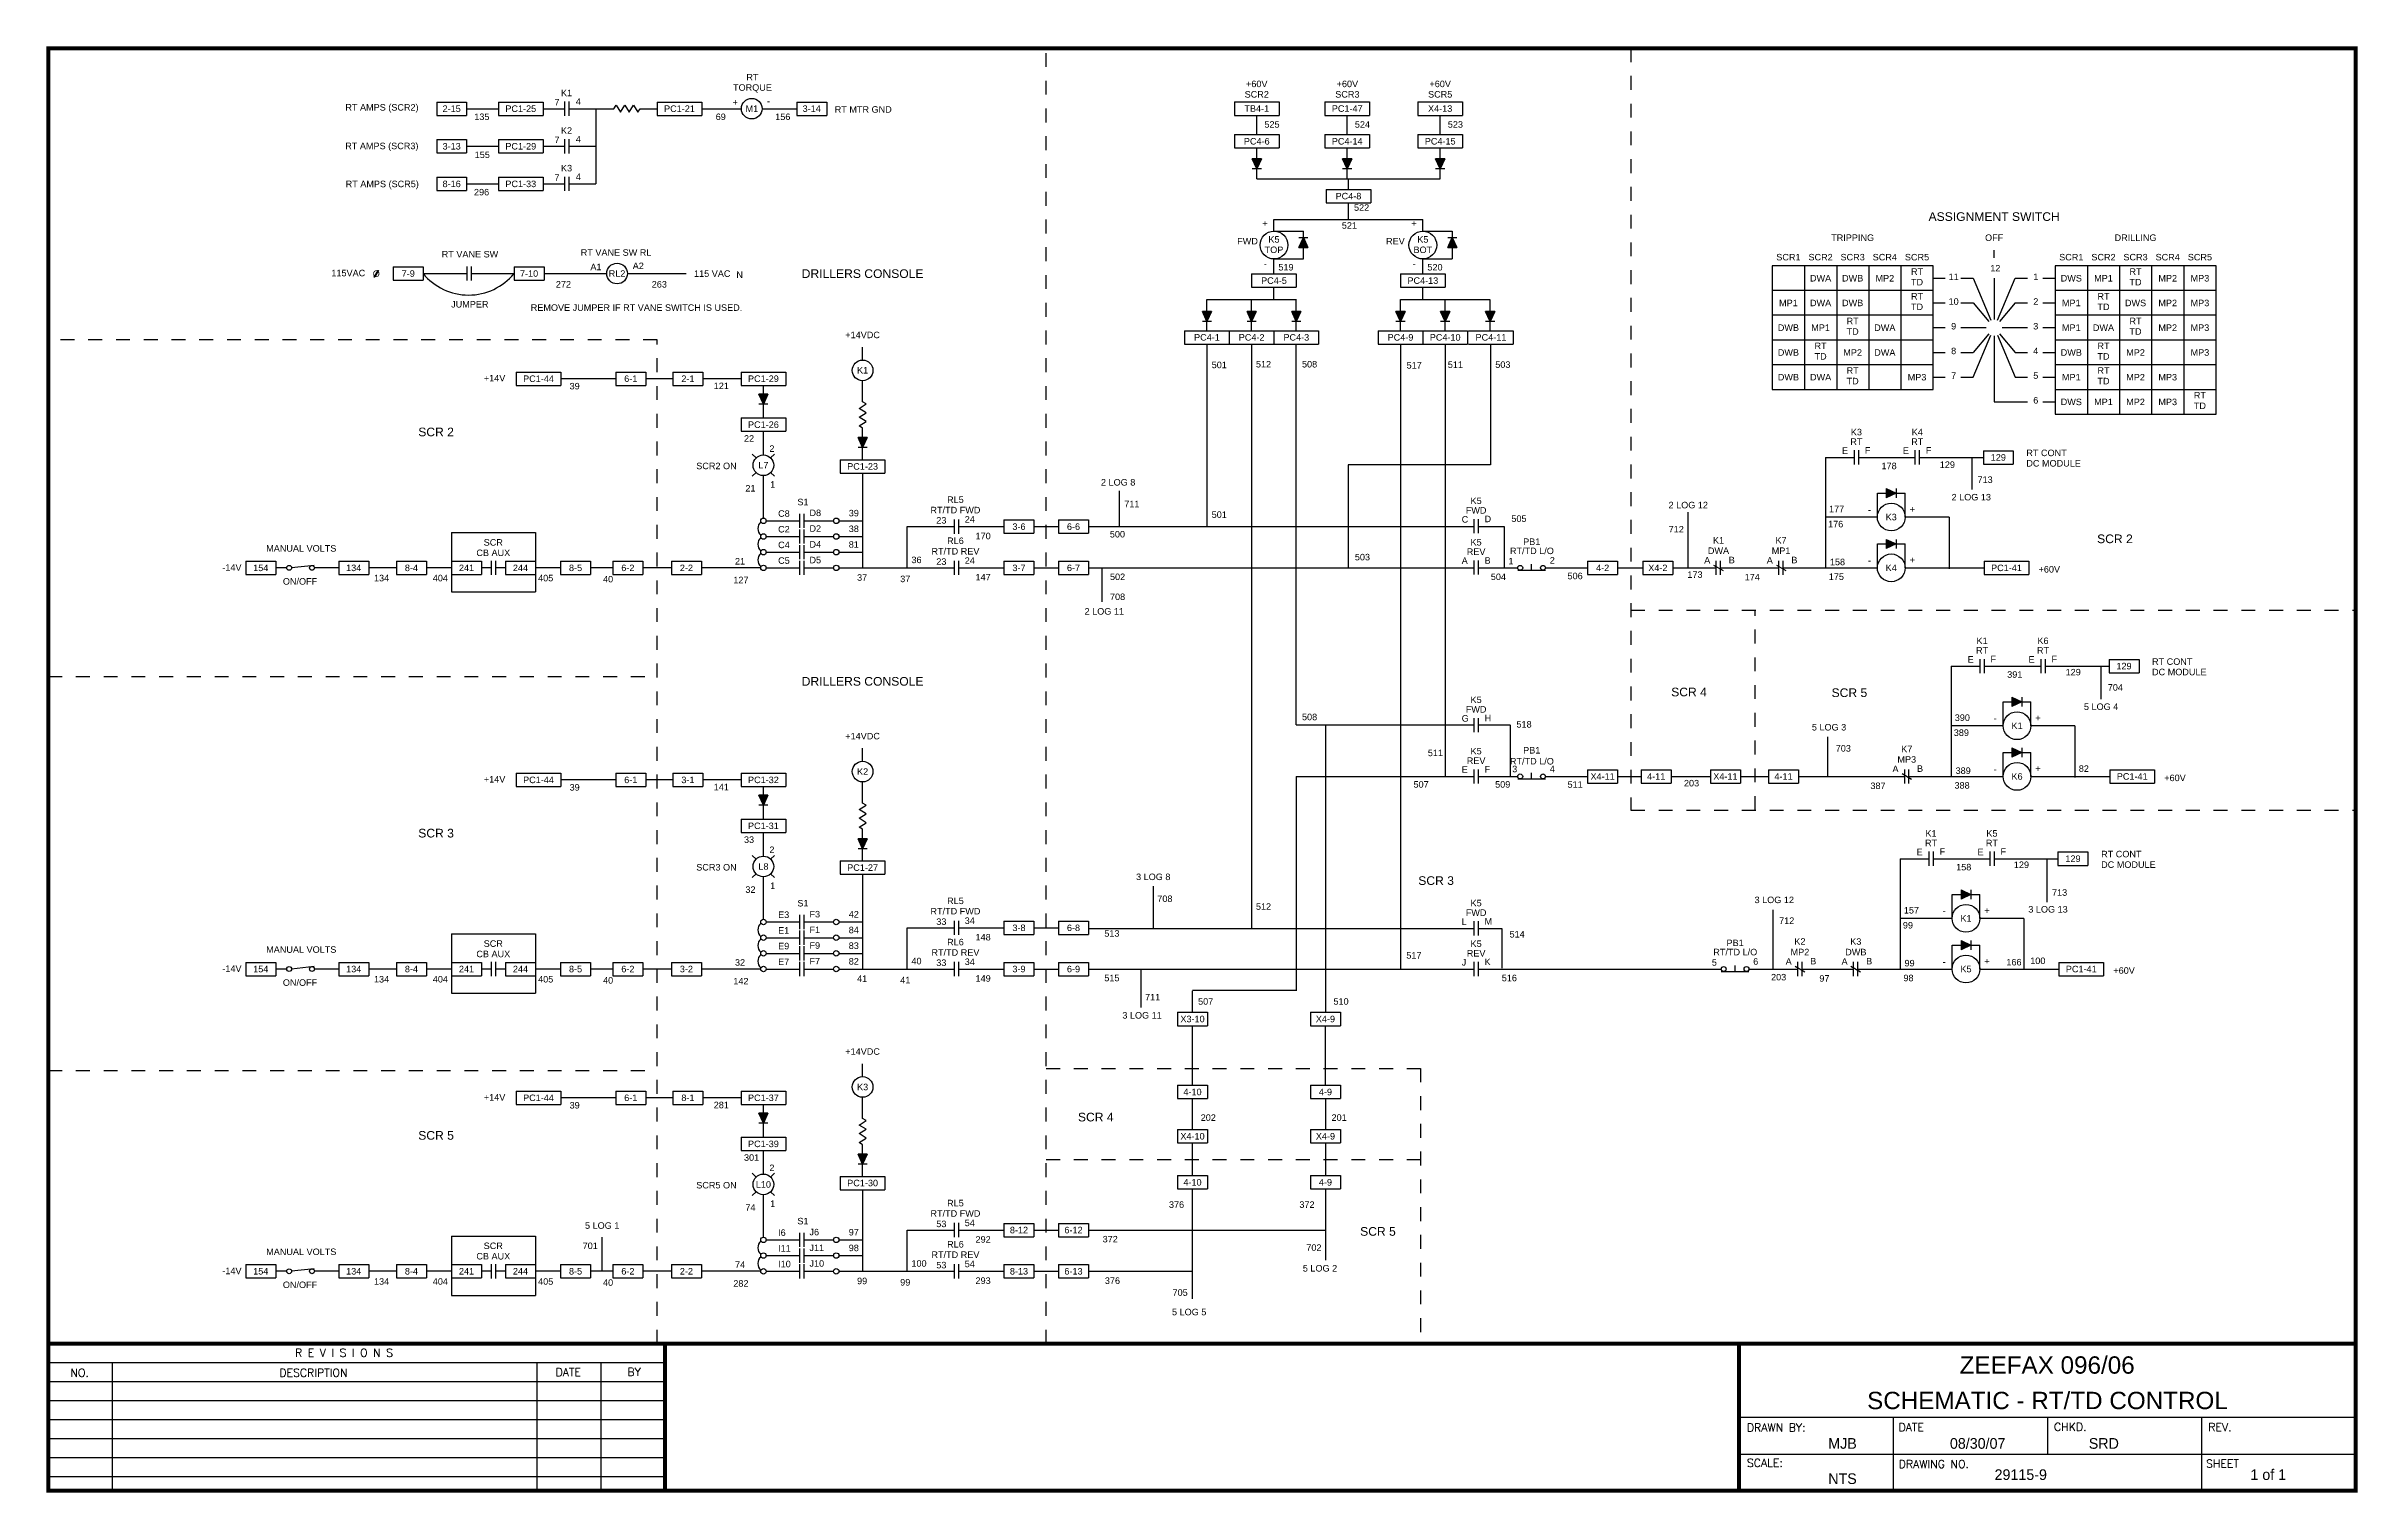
# Model space of a CAD drawing. Extents: x 1.7 to 18.4, y -1.9 to 8.5.
import ezdxf
from ezdxf.enums import TextEntityAlignment as Align

# ---------------------------------------------------------------- set-up
doc = ezdxf.new("R2010")
doc.units = 0
doc.header["$MEASUREMENT"] = 0
doc.linetypes.add('DASHED2', pattern=[0.375, 0.25, -0.125])
doc.layers.get('0').update_dxf_attribs({"linetype": 'CONTINUOUS'})
doc.layers.add('DRAWING', color=7, linetype='CONTINUOUS')
doc.styles.add('A1', font='A1.shx')
doc.styles.add('ROMAND', font='ROMAND.shx')
doc.styles.get("Standard").update_dxf_attribs({"font": 'ARIAL.TTF'})

msp = doc.modelspace()

# ---------------------------------------------------------------- texts
at = {"color": 7}
for s, height, style, p in [('R E V I S I O N S', 0.05763, 'ROMAND', (3.542, -0.956)), ('NO.', 0.0576, 'ROMAND', (1.923, -1.1)), ('DESCRIPTION', 0.05763, 'ROMAND', (3.429, -1.1)), ('DATE', 0.0576, 'ROMAND', (5.42, -1.096)), ('BY', 0.0576, 'ROMAND', (5.938, -1.094)), ('DRAWN BY:', 0.0576, 'ROMAND', (14.007, -1.495)), ('DATE', 0.0576, 'ROMAND', (15.1, -1.493)), ('CHKD.', 0.0576, 'ROMAND', (16.22, -1.49)), ('REV.', 0.0576, 'ROMAND', (17.332, -1.492)), ('MJB', 0.0769, 'A1', (14.593, -1.619)), ('08/30/07', 0.0769, 'A1', (15.47, -1.619)), ('SRD', 0.0769, 'A1', (16.471, -1.619)), ('SCALE:', 0.0576, 'ROMAND', (14.007, -1.75)), ('NTS', 0.0769, 'A1', (14.593, -1.873)), ('DRAWING NO.', 0.05763, 'ROMAND', (15.101, -1.758)), ('29115-9', 0.0769, 'A1', (15.792, -1.844)), ('SHEET', 0.0576, 'ROMAND', (17.316, -1.755)), ('1 of 1', 0.0769, 'A1', (17.636, -1.844))]:
    msp.add_text(s, height=height, dxfattribs=dict(at, style=style)).set_placement(p)
at = {"layer": 'DRAWING', "color": 7}
for s, height, p in [('K1', 0.0469, (5.499, 8.128)), ('TORQUE', 0.0469, (6.839, 8.167)), ('RT', 0.0469, (6.839, 8.242)), ('SCR2', 0.0469, (10.474, 8.118)), ('+60V', 0.0469, (10.474, 8.193)), ('SCR3', 0.0469, (11.127, 8.118)), ('+60V', 0.0469, (11.127, 8.193)), ('SCR5', 0.0469, (11.796, 8.118)), ('+60V', 0.0469, (11.796, 8.193)), ('K2', 0.0469, (5.499, 7.857)), ('K3', 0.0469, (5.499, 7.586)), ('ASSIGNMENT SWITCH', 0.0625, (15.789, 7.229)), ('RT VANE SW', 0.0469, (4.803, 6.966)), ('RT VANE SW RL', 0.04688, (5.856, 6.978)), ('TRIPPING', 0.0469, (14.769, 7.085)), ('OFF', 0.0469, (15.789, 7.085)), ('DRILLING', 0.0469, (16.808, 7.085)), ('DRILLERS CONSOLE', 0.0625, (7.633, 6.818)), ('11', 0.0469, (15.497, 6.803)), ('1', 0.0469, (16.089, 6.803)), ('10', 0.0469, (15.497, 6.625)), ('2', 0.0469, (16.089, 6.625)), ('+14VDC', 0.0469, (7.633, 6.384)), ('9', 0.0469, (15.497, 6.447)), ('3', 0.0469, (16.089, 6.447)), ('8', 0.0469, (15.497, 6.269)), ('4', 0.0469, (16.089, 6.269)), ('7', 0.0469, (15.497, 6.091)), ('5', 0.0469, (16.089, 6.091)), ('6', 0.0469, (16.089, 5.913)), ('K3', 0.0469, (14.796, 5.684)), ('K4', 0.0469, (15.235, 5.684)), ('RT', 0.0469, (14.796, 5.615)), ('RT', 0.0469, (15.235, 5.615)), ('S1', 0.0469, (7.203, 5.18)), ('RT/TD FWD', 0.0469, (8.302, 5.122)), ('RL5', 0.0469, (8.302, 5.197)), ('FWD', 0.0469, (12.055, 5.12)), ('K5', 0.0469, (12.055, 5.189)), ('MANUAL VOLTS', 0.04688, (3.587, 4.846)), ('CB AUX', 0.0469, (4.971, 4.814)), ('SCR', 0.0469, (4.971, 4.889)), ('RT/TD REV', 0.0469, (8.302, 4.825)), ('RL6', 0.0469, (8.302, 4.901)), ('REV', 0.0469, (12.055, 4.822)), ('K5', 0.0469, (12.055, 4.89)), ('RT/TD L/O', 0.0469, (12.457, 4.828)), ('PB1', 0.0469, (12.456, 4.894)), ('DWA', 0.0469, (13.802, 4.829)), ('K1', 0.0469, (13.802, 4.904)), ('MP1', 0.0469, (14.253, 4.829)), ('K7', 0.0469, (14.253, 4.904)), ('ON/OFF', 0.0469, (3.578, 4.608)), ('K1', 0.0469, (15.702, 4.18)), ('K6', 0.0469, (16.141, 4.18)), ('RT', 0.0469, (15.702, 4.111)), ('RT', 0.0469, (16.141, 4.111)), ('DRILLERS CONSOLE', 0.0625, (7.633, 3.88)), ('FWD', 0.0469, (12.055, 3.686)), ('K5', 0.0469, (12.055, 3.755)), ('+14VDC', 0.0469, (7.633, 3.493)), ('REV', 0.0469, (12.055, 3.316)), ('K5', 0.0469, (12.055, 3.385)), ('RT/TD L/O', 0.0469, (12.457, 3.312)), ('PB1', 0.0469, (12.456, 3.391)), ('MP3', 0.0469, (15.159, 3.325)), ('K7', 0.0469, (15.159, 3.4)), ('K1', 0.0469, (15.334, 2.792)), ('K5', 0.0469, (15.773, 2.792)), ('RT', 0.0469, (15.334, 2.723)), ('RT', 0.0469, (15.773, 2.723)), ('S1', 0.0469, (7.203, 2.289)), ('RL5', 0.0469, (8.302, 2.306)), ('K5', 0.0469, (12.055, 2.29)), ('RT/TD FWD', 0.0469, (8.302, 2.231)), ('FWD', 0.0469, (12.055, 2.221)), ('MANUAL VOLTS', 0.04688, (3.587, 1.955)), ('SCR', 0.0469, (4.971, 1.998)), ('RL6', 0.0469, (8.302, 2.009)), ('K5', 0.0469, (12.055, 1.997)), ('PB1', 0.0469, (13.922, 2.003)), ('K2', 0.0469, (14.389, 2.013)), ('K3', 0.0469, (14.792, 2.013)), ('CB AUX', 0.0469, (4.971, 1.923)), ('RT/TD REV', 0.0469, (8.302, 1.934)), ('REV', 0.0469, (12.055, 1.928)), ('RT/TD L/O', 0.0469, (13.923, 1.937)), ('MP2', 0.0469, (14.389, 1.937)), ('DWB', 0.0469, (14.792, 1.937)), ('ON/OFF', 0.0469, (3.578, 1.717)), ('+14VDC', 0.0469, (7.633, 1.22)), ('RL5', 0.0469, (8.302, 0.128)), ('S1', 0.0469, (7.203, -0.002)), ('RT/TD FWD', 0.0469, (8.302, 0.053)), ('SCR', 0.0469, (4.971, -0.18)), ('RL6', 0.0469, (8.302, -0.169)), ('MANUAL VOLTS', 0.04688, (3.587, -0.223)), ('CB AUX', 0.0469, (4.971, -0.255)), ('RT/TD REV', 0.0469, (8.302, -0.244)), ('ON/OFF', 0.0469, (3.578, -0.461))]:
    msp.add_text(s, height=height, dxfattribs=at).set_placement(p, align=Align.CENTER)
for s, height, p in [('RT AMPS (SCR2)', 0.04688, (3.905, 8.024)), ('135', 0.0469, (4.834, 7.956)), ('7', 0.0469, (5.412, 8.061)), ('4', 0.0469, (5.566, 8.066)), ('69', 0.0469, (6.574, 7.956)), ('+', 0.0469, (6.696, 8.062)), ('-', 0.0469, (6.944, 8.069)), ('156', 0.0469, (7.003, 7.956)), ('RT MTR GND', 0.0469, (7.432, 8.009)), ('7', 0.0469, (5.412, 7.79)), ('4', 0.0469, (5.566, 7.795)), ('525', 0.0469, (10.529, 7.901)), ('524', 0.0469, (11.181, 7.901)), ('523', 0.0469, (11.851, 7.901)), ('RT AMPS (SCR3)', 0.04688, (3.904, 7.746)), ('155', 0.0469, (4.837, 7.682)), ('RT AMPS (SCR5)', 0.04688, (3.907, 7.472)), ('7', 0.0469, (5.412, 7.519)), ('4', 0.0469, (5.566, 7.524)), ('296', 0.0469, (4.832, 7.413)), ('522', 0.0469, (11.175, 7.302)), ('+', 0.0469, (10.514, 7.188)), ('521', 0.0469, (11.087, 7.173)), ('+', 0.0469, (11.588, 7.188)), ('FWD', 0.0469, (10.333, 7.06)), ('REV', 0.0469, (11.406, 7.06)), ('115VAC', 0.0469, (3.804, 6.83)), ('A1', 0.0469, (5.671, 6.874)), ('A2', 0.0469, (5.976, 6.882)), ('115 VAC', 0.0469, (6.418, 6.826)), ('N', 0.0469, (6.723, 6.818)), ('-', 0.0469, (10.525, 6.895)), ('519', 0.0469, (10.63, 6.872)), ('-', 0.0469, (11.598, 6.895)), ('520', 0.0469, (11.704, 6.872)), ('12', 0.0469, (15.761, 6.865)), ('272', 0.0469, (5.422, 6.749)), ('263', 0.0469, (6.113, 6.749)), ('JUMPER', 0.0469, (4.667, 6.605)), ('REMOVE JUMPER IF RT VANE SWITCH IS USED.', 0.04688, (5.241, 6.581)), ('501', 0.0469, (10.149, 6.168)), ('512', 0.0469, (10.468, 6.173)), ('508', 0.0469, (10.8, 6.173)), ('517', 0.0469, (11.554, 6.165)), ('511', 0.0469, (11.851, 6.17)), ('503', 0.0469, (12.193, 6.17)), ('+14V', 0.0469, (4.903, 6.073)), ('39', 0.0469, (5.521, 6.015)), ('121', 0.0469, (6.56, 6.017)), ('SCR 2', 0.0625, (4.43, 5.677)), ('22', 0.0469, (6.778, 5.638)), ('2', 0.0469, (6.961, 5.565)), ('E', 0.0469, (14.692, 5.55)), ('F', 0.0469, (14.857, 5.552)), ('E', 0.0469, (15.131, 5.55)), ('F', 0.0469, (15.296, 5.552)), ('RT CONT', 0.0469, (16.021, 5.534)), ('DC MODULE', 0.0469, (16.021, 5.459)), ('SCR2 ON', 0.0469, (6.434, 5.44)), ('1', 0.0469, (6.967, 5.307)), ('2 LOG 8', 0.0469, (9.351, 5.322)), ('178', 0.0469, (14.977, 5.44)), ('129', 0.0469, (15.397, 5.449)), ('713', 0.0469, (15.669, 5.341)), ('21', 0.0469, (6.788, 5.279)), ('711', 0.0469, (9.519, 5.166)), ('2 LOG 12', 0.0469, (13.442, 5.158)), ('177', 0.0469, (14.599, 5.13)), ('+', 0.0469, (15.18, 5.129)), ('2 LOG 13', 0.0469, (15.482, 5.215)), ('C8', 0.0469, (7.024, 5.097)), ('C2', 0.0469, (7.024, 4.984)), ('D8', 0.0469, (7.25, 5.102)), ('D2', 0.0469, (7.25, 4.989)), ('39', 0.0469, (7.533, 5.1)), ('38', 0.0469, (7.533, 4.987)), ('23', 0.0469, (8.164, 5.048)), ('24', 0.0469, (8.369, 5.055)), ('501', 0.0469, (10.149, 5.089)), ('C', 0.0469, (11.951, 5.055)), ('D', 0.0469, (12.116, 5.058)), ('505', 0.0469, (12.309, 5.06)), ('712', 0.0469, (13.443, 4.984)), ('176', 0.0469, (14.592, 5.021)), ('-', 0.0469, (14.879, 5.124)), ('C4', 0.0469, (7.024, 4.871)), ('D4', 0.0469, (7.25, 4.875)), ('81', 0.0469, (7.533, 4.874)), ('170', 0.0469, (8.447, 4.935)), ('500', 0.0469, (9.415, 4.948)), ('SCR 2', 0.0625, (16.531, 4.907)), ('-14V', 0.0469, (3.018, 4.708)), ('134', 0.0469, (4.111, 4.632)), ('404', 0.0469, (4.535, 4.632)), ('405', 0.0469, (5.294, 4.632)), ('40', 0.0469, (5.762, 4.624)), ('127', 0.0469, (6.701, 4.618)), ('21', 0.0469, (6.713, 4.753)), ('C5', 0.0469, (7.024, 4.758)), ('D5', 0.0469, (7.25, 4.762)), ('37', 0.0469, (7.593, 4.636)), ('37', 0.0469, (7.904, 4.626)), ('36', 0.0469, (7.985, 4.763)), ('23', 0.0469, (8.164, 4.751)), ('24', 0.0469, (8.369, 4.758)), ('147', 0.0469, (8.447, 4.638)), ('502', 0.0469, (9.416, 4.641)), ('503', 0.0469, (11.181, 4.783)), ('A', 0.0469, (11.951, 4.757)), ('B', 0.0469, (12.116, 4.759)), ('504', 0.0469, (12.161, 4.641)), ('1', 0.0469, (12.288, 4.754)), ('2', 0.0469, (12.586, 4.76)), ('506', 0.0469, (12.714, 4.647)), ('173', 0.0469, (13.578, 4.657)), ('A', 0.0469, (13.699, 4.76)), ('B', 0.0469, (13.876, 4.762)), ('174', 0.0469, (13.991, 4.639)), ('A', 0.0469, (14.15, 4.76)), ('B', 0.0469, (14.327, 4.762)), ('175', 0.0469, (14.597, 4.642)), ('158', 0.0469, (14.605, 4.748)), ('-', 0.0469, (14.879, 4.759)), ('+', 0.0469, (15.18, 4.763)), ('+60V', 0.0469, (16.109, 4.695)), ('708', 0.0469, (9.416, 4.497)), ('2 LOG 11', 0.0469, (9.233, 4.392)), ('E', 0.0469, (15.598, 4.046)), ('F', 0.0469, (15.763, 4.049)), ('E', 0.0469, (16.037, 4.046)), ('F', 0.0469, (16.202, 4.049)), ('129', 0.0469, (16.304, 3.954)), ('RT CONT', 0.0469, (16.927, 4.03)), ('DC MODULE', 0.0469, (16.927, 3.955)), ('SCR 4', 0.0625, (13.461, 3.803)), ('SCR 5', 0.0625, (14.617, 3.798)), ('391', 0.0469, (15.883, 3.937)), ('704', 0.0469, (16.608, 3.844)), ('508', 0.0469, (10.8, 3.631)), ('G', 0.0469, (11.951, 3.621)), ('H', 0.0469, (12.116, 3.623)), ('390', 0.0469, (15.505, 3.626)), ('5 LOG 4', 0.0469, (16.436, 3.705)), ('518', 0.0469, (12.346, 3.578)), ('5 LOG 3', 0.0469, (14.475, 3.557)), ('389', 0.0469, (15.498, 3.518)), ('-', 0.0469, (15.786, 3.621)), ('+', 0.0469, (16.086, 3.625)), ('511', 0.0469, (11.707, 3.372)), ('703', 0.0469, (14.647, 3.405)), ('+14V', 0.0469, (4.903, 3.182)), ('39', 0.0469, (5.521, 3.124)), ('141', 0.0469, (6.56, 3.126)), ('507', 0.0469, (11.604, 3.145)), ('E', 0.0469, (11.951, 3.252)), ('F', 0.0469, (12.116, 3.254)), ('509', 0.0469, (12.192, 3.145)), ('3', 0.0469, (12.315, 3.256)), ('4', 0.0469, (12.586, 3.256)), ('511', 0.0469, (12.714, 3.144)), ('203', 0.0469, (13.553, 3.154)), ('387', 0.0469, (14.897, 3.135)), ('A', 0.0469, (15.056, 3.257)), ('B', 0.0469, (15.233, 3.259)), ('388', 0.0469, (15.503, 3.138)), ('389', 0.0469, (15.511, 3.244)), ('-', 0.0469, (15.786, 3.255)), ('+', 0.0469, (16.086, 3.26)), ('82', 0.0469, (16.399, 3.259)), ('+60V', 0.0469, (17.015, 3.192)), ('SCR 3', 0.0625, (4.43, 2.786)), ('33', 0.0469, (6.778, 2.747)), ('2', 0.0469, (6.961, 2.674)), ('E', 0.0469, (15.23, 2.658)), ('F', 0.0469, (15.396, 2.661)), ('E', 0.0469, (15.669, 2.658)), ('F', 0.0469, (15.835, 2.661)), ('RT CONT', 0.0469, (16.56, 2.643)), ('SCR3 ON', 0.0469, (6.434, 2.548)), ('3 LOG 8', 0.0469, (9.604, 2.479)), ('SCR 3', 0.0625, (11.638, 2.444)), ('158', 0.0469, (15.515, 2.549)), ('129', 0.0469, (15.931, 2.566)), ('DC MODULE', 0.0469, (16.56, 2.567)), ('32', 0.0469, (6.788, 2.387)), ('1', 0.0469, (6.967, 2.415)), ('708', 0.0469, (9.757, 2.321)), ('3 LOG 12', 0.0469, (14.062, 2.313)), ('713', 0.0469, (16.206, 2.366)), ('E3', 0.0469, (7.024, 2.206)), ('F3', 0.0469, (7.25, 2.21)), ('42', 0.0469, (7.533, 2.209)), ('33', 0.0469, (8.164, 2.156)), ('34', 0.0469, (8.369, 2.163)), ('512', 0.0469, (10.468, 2.265)), ('L', 0.0469, (11.951, 2.156)), ('M', 0.0469, (12.116, 2.158)), ('712', 0.0469, (14.239, 2.163)), ('99', 0.0469, (15.131, 2.13)), ('157', 0.0469, (15.138, 2.238)), ('-', 0.0469, (15.418, 2.233)), ('+', 0.0469, (15.718, 2.237)), ('3 LOG 13', 0.0469, (16.035, 2.245)), ('E1', 0.0469, (7.024, 2.093)), ('E9', 0.0469, (7.024, 1.98)), ('F1', 0.0469, (7.25, 2.097)), ('F9', 0.0469, (7.25, 1.984)), ('84', 0.0469, (7.533, 2.096)), ('83', 0.0469, (7.533, 1.983)), ('148', 0.0469, (8.447, 2.044)), ('513', 0.0469, (9.375, 2.071)), ('514', 0.0469, (12.296, 2.065)), ('-14V', 0.0469, (3.018, 1.817)), ('32', 0.0469, (6.713, 1.862)), ('E7', 0.0469, (7.024, 1.867)), ('F7', 0.0469, (7.25, 1.871)), ('82', 0.0469, (7.533, 1.87)), ('40', 0.0469, (7.985, 1.872)), ('33', 0.0469, (8.164, 1.86)), ('34', 0.0469, (8.369, 1.867)), ('517', 0.0469, (11.552, 1.913)), ('J', 0.0469, (11.951, 1.863)), ('K', 0.0469, (12.116, 1.866)), ('5', 0.0469, (13.754, 1.862)), ('6', 0.0469, (14.052, 1.869)), ('A', 0.0469, (14.286, 1.869)), ('B', 0.0469, (14.463, 1.871)), ('A', 0.0469, (14.689, 1.869)), ('B', 0.0469, (14.866, 1.871)), ('99', 0.0469, (15.143, 1.857)), ('-', 0.0469, (15.418, 1.867)), ('+', 0.0469, (15.718, 1.872)), ('166', 0.0469, (15.877, 1.864)), ('100', 0.0469, (16.049, 1.874)), ('+60V', 0.0469, (16.648, 1.804)), ('134', 0.0469, (4.111, 1.741)), ('404', 0.0469, (4.535, 1.741)), ('405', 0.0469, (5.294, 1.741)), ('40', 0.0469, (5.762, 1.733)), ('142', 0.0469, (6.701, 1.727)), ('41', 0.0469, (7.593, 1.745)), ('41', 0.0469, (7.904, 1.735)), ('149', 0.0469, (8.447, 1.747)), ('515', 0.0469, (9.375, 1.75)), ('516', 0.0469, (12.24, 1.75)), ('203', 0.0469, (14.181, 1.756)), ('97', 0.0469, (14.529, 1.747)), ('98', 0.0469, (15.135, 1.75)), ('3 LOG 11', 0.0469, (9.505, 1.481)), ('711', 0.0469, (9.669, 1.612)), ('507', 0.0469, (10.051, 1.581)), ('510', 0.0469, (11.027, 1.581)), ('+14V', 0.0469, (4.903, 0.89)), ('39', 0.0469, (5.521, 0.833)), ('281', 0.0469, (6.56, 0.835)), ('SCR 5', 0.0625, (4.43, 0.608)), ('SCR 4', 0.0625, (9.185, 0.74)), ('202', 0.0469, (10.07, 0.744)), ('201', 0.0469, (11.013, 0.744)), ('301', 0.0469, (6.778, 0.456)), ('2', 0.0469, (6.961, 0.382)), ('SCR5 ON', 0.0469, (6.434, 0.257)), ('1', 0.0469, (6.967, 0.124)), ('5 LOG 1', 0.0469, (5.632, -0.034)), ('74', 0.0469, (6.788, 0.096)), ('53', 0.0469, (8.164, -0.022)), ('54', 0.0469, (8.369, -0.015)), ('376', 0.0469, (9.841, 0.117)), ('372', 0.0469, (10.781, 0.117)), ('701', 0.0469, (5.615, -0.18)), ('I6', 0.0469, (7.024, -0.085)), ('I11', 0.0469, (7.024, -0.198)), ('J6', 0.0469, (7.25, -0.081)), ('J11', 0.0469, (7.25, -0.194)), ('97', 0.0469, (7.533, -0.082)), ('98', 0.0469, (7.533, -0.195)), ('292', 0.0469, (8.447, -0.134)), ('372', 0.0469, (9.363, -0.132)), ('702', 0.0469, (10.831, -0.193)), ('SCR 5', 0.0625, (11.219, -0.084)), ('-14V', 0.0469, (3.018, -0.361)), ('74', 0.0469, (6.713, -0.316)), ('I10', 0.0469, (7.024, -0.311)), ('J10', 0.0469, (7.25, -0.307)), ('100', 0.0469, (7.985, -0.307)), ('53', 0.0469, (8.164, -0.319)), ('54', 0.0469, (8.369, -0.311)), ('5 LOG 2', 0.0469, (10.806, -0.342)), ('134', 0.0469, (4.111, -0.437)), ('404', 0.0469, (4.535, -0.437)), ('405', 0.0469, (5.294, -0.437)), ('40', 0.0469, (5.762, -0.445)), ('282', 0.0469, (6.701, -0.451)), ('99', 0.0469, (7.593, -0.433)), ('99', 0.0469, (7.904, -0.443)), ('293', 0.0469, (8.447, -0.431)), ('376', 0.0469, (9.379, -0.431)), ('705', 0.0469, (9.867, -0.517)), ('5 LOG 5', 0.0469, (9.863, -0.657))]:
    msp.add_text(s, height=height, dxfattribs=at).set_placement(p)
for s, p in [('2-15', (4.671, 8.038)), ('PC1-25', (5.169, 8.038)), ('PC1-21', (6.313, 8.038)), ('M1', (6.835, 8.038)), ('3-14', (7.266, 8.038)), ('TB4-1', (10.474, 8.039)), ('PC1-47', (11.126, 8.039)), ('X4-13', (11.796, 8.039)), ('3-13', (4.671, 7.767)), ('PC1-29', (5.169, 7.767)), ('PC4-6', (10.474, 7.803)), ('PC4-14', (11.126, 7.803)), ('PC4-15', (11.796, 7.803)), ('8-16', (4.671, 7.496)), ('PC1-33', (5.169, 7.496)), ('PC4-8', (11.135, 7.408)), ('TOP', (10.598, 7.021)), ('K5', (10.598, 7.096)), ('BOT', (11.671, 7.021)), ('K5', (11.671, 7.096)), ('7-9', (4.358, 6.85)), ('7-10', (5.229, 6.85)), ('RL2', (5.863, 6.85)), ('SCR1', (14.306, 6.968)), ('SCR2', (14.538, 6.968)), ('DWA', (14.538, 6.816)), ('SCR3', (14.769, 6.968)), ('DWB', (14.769, 6.816)), ('SCR4', (15.001, 6.968)), ('MP2', (15.001, 6.816)), ('SCR5', (15.233, 6.968)), ('RT', (15.233, 6.864)), ('SCR1', (16.345, 6.968)), ('DWS', (16.345, 6.816)), ('SCR2', (16.577, 6.968)), ('MP1', (16.577, 6.816)), ('SCR3', (16.808, 6.968)), ('RT', (16.808, 6.864)), ('SCR4', (17.04, 6.968)), ('MP2', (17.04, 6.816)), ('SCR5', (17.272, 6.968)), ('MP3', (17.272, 6.816)), ('PC4-5', (10.598, 6.799)), ('PC4-13', (11.671, 6.799)), ('TD', (15.233, 6.788)), ('RT', (15.233, 6.686)), ('RT', (16.577, 6.686)), ('TD', (16.808, 6.788)), ('MP1', (14.306, 6.638)), ('DWA', (14.538, 6.638)), ('DWB', (14.769, 6.638)), ('RT', (14.769, 6.508)), ('TD', (15.233, 6.61)), ('MP1', (16.345, 6.638)), ('TD', (16.577, 6.61)), ('DWS', (16.808, 6.638)), ('RT', (16.808, 6.508)), ('MP2', (17.04, 6.638)), ('MP3', (17.272, 6.638)), ('PC4-1', (10.115, 6.39)), ('PC4-2', (10.437, 6.39)), ('PC4-3', (10.759, 6.39)), ('PC4-9', (11.51, 6.39)), ('PC4-10', (11.832, 6.39)), ('PC4-11', (12.162, 6.39)), ('DWB', (14.306, 6.46)), ('MP1', (14.538, 6.46)), ('RT', (14.538, 6.329)), ('TD', (14.769, 6.432)), ('DWA', (15.001, 6.46)), ('MP1', (16.345, 6.46)), ('DWA', (16.577, 6.46)), ('RT', (16.577, 6.329)), ('TD', (16.808, 6.432)), ('MP2', (17.04, 6.46)), ('MP3', (17.272, 6.46)), ('K1', (7.633, 6.153)), ('DWB', (14.306, 6.281)), ('TD', (14.538, 6.253)), ('MP2', (14.769, 6.281)), ('RT', (14.769, 6.151)), ('DWA', (15.001, 6.281)), ('DWB', (16.345, 6.281)), ('TD', (16.577, 6.253)), ('RT', (16.577, 6.151)), ('MP2', (16.808, 6.281)), ('MP3', (17.272, 6.281)), ('PC1-44', (5.297, 6.092)), ('6-1', (5.962, 6.092)), ('2-1', (6.374, 6.092)), ('PC1-29', (6.918, 6.092)), ('DWB', (14.306, 6.103)), ('DWA', (14.538, 6.103)), ('TD', (14.769, 6.075)), ('MP3', (15.233, 6.103)), ('MP1', (16.345, 6.103)), ('TD', (16.577, 6.075)), ('MP2', (16.808, 6.103)), ('MP3', (17.04, 6.103)), ('DWS', (16.345, 5.925)), ('MP1', (16.577, 5.925)), ('MP2', (16.808, 5.925)), ('MP3', (17.04, 5.925)), ('TD', (17.272, 5.897)), ('RT', (17.272, 5.973)), ('PC1-26', (6.918, 5.761)), ('129', (15.819, 5.525)), ('L7', (6.918, 5.469)), ('PC1-23', (7.633, 5.46)), ('3-6', (8.76, 5.026)), ('6-6', (9.153, 5.026)), ('K3', (15.047, 5.095)), ('154', (3.295, 4.729)), ('134', (3.965, 4.729)), ('8-4', (4.381, 4.729)), ('241', (4.778, 4.729)), ('244', (5.167, 4.729)), ('8-5', (5.564, 4.729)), ('6-2', (5.941, 4.729)), ('2-2', (6.363, 4.729)), ('3-7', (8.76, 4.729)), ('6-7', (9.153, 4.729)), ('4-2', (12.967, 4.729)), ('X4-2', (13.365, 4.729)), ('K4', (15.047, 4.729)), ('PC1-41', (15.878, 4.729)), ('129', (16.725, 4.021)), ('K1', (15.954, 3.591)), ('PC1-44', (5.297, 3.201)), ('6-1', (5.962, 3.201)), ('3-1', (6.374, 3.201)), ('PC1-32', (6.918, 3.201)), ('K2', (7.633, 3.261)), ('X4-11', (12.967, 3.226)), ('4-11', (13.353, 3.226)), ('X4-11', (13.852, 3.226)), ('4-11', (14.271, 3.226)), ('K6', (15.954, 3.226)), ('PC1-41', (16.784, 3.226)), ('PC1-31', (6.918, 2.87)), ('L8', (6.918, 2.577)), ('PC1-27', (7.633, 2.569)), ('129', (16.357, 2.633)), ('K1', (15.586, 2.203)), ('3-8', (8.76, 2.135)), ('6-8', (9.153, 2.135)), ('154', (3.295, 1.838)), ('134', (3.965, 1.838)), ('8-4', (4.381, 1.838)), ('241', (4.778, 1.838)), ('244', (5.167, 1.838)), ('8-5', (5.564, 1.838)), ('6-2', (5.941, 1.838)), ('3-2', (6.363, 1.838)), ('3-9', (8.76, 1.838)), ('6-9', (9.153, 1.838)), ('K5', (15.586, 1.838)), ('PC1-41', (16.417, 1.838)), ('X3-10', (10.011, 1.478)), ('X4-9', (10.969, 1.478)), ('K3', (7.633, 0.988)), ('PC1-44', (5.297, 0.91)), ('6-1', (5.962, 0.91)), ('8-1', (6.374, 0.91)), ('PC1-37', (6.918, 0.91)), ('4-10', (10.011, 0.952)), ('4-9', (10.969, 0.952)), ('PC1-39', (6.918, 0.578)), ('X4-10', (10.011, 0.633)), ('X4-9', (10.969, 0.633)), ('L10', (6.918, 0.286)), ('PC1-30', (7.633, 0.296)), ('4-10', (10.011, 0.301)), ('4-9', (10.969, 0.301)), ('8-12', (8.76, -0.043)), ('6-12', (9.153, -0.043)), ('154', (3.295, -0.34)), ('134', (3.965, -0.34)), ('8-4', (4.381, -0.34)), ('241', (4.778, -0.34)), ('244', (5.167, -0.34)), ('8-5', (5.564, -0.34)), ('6-2', (5.941, -0.34)), ('2-2', (6.363, -0.34)), ('8-13', (8.76, -0.34)), ('6-13', (9.153, -0.34))]:
    msp.add_text(s, height=0.0469, dxfattribs=at).set_placement(p, align=Align.MIDDLE_CENTER)
at = {"layer": 'DRAWING', "color": 7, "linetype": 'ByBlock'}
msp.add_text('ZEEFAX 096/06', height=0.125, dxfattribs=at).set_placement((16.171, -1.078), align=Align.CENTER)
msp.add_text('SCHEMATIC - RT/TD CONTROL', height=0.125, dxfattribs=at).set_placement((16.173, -1.271), align=Align.MIDDLE_CENTER)

# ---------------------------------------------------------------- blocks, each defined once
blk = doc.blocks.new('npcap')
for p, q in [((0, 0.051), (0, -0.051)), ((0.031, 0.051), (0.031, -0.051))]:
    blk.add_line(p, q)
blk = doc.blocks.new('diode')
blk.add_hatch(color=256).paths.add_polyline_path([(0.072, 0), (0, 0.033), (0, -0.033)])
for p, q in [((0, 0.033), (0.072, 0)), ((0, 0.033), (0, -0.033)), ((0.072, 0), (0, -0.033)), ((0.072, 0.033), (0.072, -0.033))]:
    blk.add_line(p, q)
blk = doc.blocks.new('connection')
blk.add_circle((0.074, 0), 0.0744)
blk = doc.blocks.new('N_C_contact')
for p, q in [((0.051, 0.031), (-0.051, 0.031)), ((0.051, 0), (-0.051, 0)), ((-0.02, -0.019), (0.02, 0.05))]:
    blk.add_line(p, q)
blk = doc.blocks.new('resistor')
for p, q in [((0, 0), (0.016, 0.025)), ((0.016, 0.025), (0.047, -0.025)), ((0.047, -0.025), (0.08, 0.025)), ((0.08, 0.025), (0.111, -0.025)), ((0.111, -0.025), (0.142, 0.025)), ((0.142, 0.025), (0.174, -0.025)), ((0.174, -0.025), (0.189, 0))]:
    blk.add_line(p, q)
blk = doc.blocks.new('_phase_symbol')
h = blk.add_hatch(color=256)
h.paths.add_polyline_path([(0.018, -0.034), (0.026, -0.034), (0.063, 0.03), (0.055, 0.03)], flags=16)
h.paths.add_polyline_path([(-0.072, -0.05), (0.083, -0.05), (0.083, 0.047), (-0.072, 0.047)], flags=9)
for p, q in [((0.055, 0.03), (0.018, -0.034)), ((0.063, 0.03), (0.026, -0.034)), ((0.055, 0.03), (0.063, 0.03)), ((0.026, -0.034), (0.018, -0.034))]:
    blk.add_line(p, q)
blk.add_text('O', height=0.0625).set_placement((0.007, -0.033))

# ---------------------------------------------------------------- linework, layer by layer
at = {"color": 7}
for p, q in [((1.763, -0.861), (1.763, -1.922)), ((1.763, -0.998), (6.208, -0.998)), ((2.224, -0.998), (2.224, -1.922)), ((5.286, -0.998), (5.286, -1.922)), ((5.747, -0.998), (5.747, -1.922)), ((1.763, -1.135), (6.208, -1.135)), ((1.763, -1.272), (6.208, -1.272)), ((1.763, -1.409), (6.208, -1.409)), ((13.95, -1.391), (18.395, -1.391)), ((15.061, -1.391), (15.061, -1.922)), ((16.173, -1.391), (16.173, -1.657)), ((17.284, -1.391), (17.284, -1.922)), ((1.763, -1.546), (6.208, -1.546)), ((13.95, -1.657), (18.395, -1.657)), ((1.763, -1.683), (6.208, -1.683)), ((1.763, -1.82), (6.208, -1.82))]:
    msp.add_line(p, q, dxfattribs=at)
at = {"color": 7, "const_width": 0.0288}
msp.add_lwpolyline([(18.395, -1.922), (18.395, 8.474), (1.763, 8.474), (1.763, -1.922)], close=True, dxfattribs=at)
for points in [[(1.763, -0.861), (18.395, -0.861)], [(6.208, -0.861), (6.208, -1.922)], [(13.95, -1.922), (13.95, -0.861)]]:
    msp.add_lwpolyline(points, dxfattribs=at)
at = {"layer": 'DRAWING', "color": 7, "linetype": 'DASHED2', "ltscale": 0.25}
for p, q in [((8.956, -0.861), (8.956, 8.474)), ((13.171, 8.474), (13.171, 2.984)), ((6.152, 6.372), (1.763, 6.372)), ((6.152, -0.861), (6.152, 6.372)), ((13.171, 4.424), (18.395, 4.424)), ((14.067, 2.984), (14.067, 4.424)), ((1.763, 3.947), (6.152, 3.947)), ((13.171, 2.984), (18.395, 2.984)), ((1.763, 1.108), (6.152, 1.108)), ((8.956, 1.122), (11.653, 1.122)), ((11.653, 1.122), (11.653, -0.861)), ((8.956, 0.466), (11.653, 0.466))]:
    msp.add_line(p, q, dxfattribs=at)
at = {"layer": 'DRAWING', "color": 7}
for p, q in [((4.563, 8.086), (4.779, 8.086)), ((4.563, 8.086), (4.563, 7.989)), ((4.779, 8.086), (4.779, 7.989)), ((4.779, 8.038), (5.008, 8.038)), ((5.008, 8.086), (5.008, 7.989)), ((5.008, 8.086), (5.33, 8.086)), ((5.33, 8.086), (5.33, 7.989)), ((5.33, 8.038), (5.484, 8.038)), ((5.515, 8.038), (5.84, 8.038)), ((5.709, 8.038), (5.709, 7.496)), ((6.029, 8.038), (6.152, 8.038)), ((6.152, 8.086), (6.474, 8.086)), ((6.152, 8.086), (6.152, 7.989)), ((6.474, 8.086), (6.474, 7.989)), ((6.474, 8.038), (6.76, 8.038)), ((6.909, 8.038), (7.158, 8.038)), ((7.158, 8.086), (7.158, 7.989)), ((7.158, 8.086), (7.374, 8.086)), ((7.374, 8.086), (7.374, 7.989)), ((10.313, 8.087), (10.635, 8.087)), ((10.313, 8.087), (10.313, 7.99)), ((10.635, 8.087), (10.635, 7.99)), ((10.965, 8.087), (11.287, 8.087)), ((10.965, 8.087), (10.965, 7.99)), ((11.287, 8.087), (11.287, 7.99)), ((11.635, 8.087), (11.957, 8.087)), ((11.635, 8.087), (11.635, 7.99)), ((11.957, 8.087), (11.957, 7.99)), ((4.563, 7.989), (4.779, 7.989)), ((5.008, 7.989), (5.33, 7.989)), ((6.152, 7.989), (6.474, 7.989)), ((7.158, 7.989), (7.374, 7.989)), ((10.313, 7.99), (10.635, 7.99)), ((10.313, 7.851), (10.313, 7.755)), ((10.313, 7.851), (10.635, 7.851)), ((10.474, 7.851), (10.474, 7.99)), ((10.635, 7.851), (10.635, 7.755)), ((10.965, 7.99), (11.287, 7.99)), ((10.965, 7.851), (10.965, 7.755)), ((10.965, 7.851), (11.287, 7.851)), ((11.126, 7.851), (11.126, 7.99)), ((11.287, 7.851), (11.287, 7.755)), ((11.635, 7.99), (11.957, 7.99)), ((11.635, 7.851), (11.635, 7.755)), ((11.635, 7.851), (11.957, 7.851)), ((11.796, 7.851), (11.796, 7.99)), ((11.957, 7.851), (11.957, 7.755)), ((4.563, 7.815), (4.563, 7.719)), ((4.563, 7.815), (4.779, 7.815)), ((4.563, 7.719), (4.779, 7.719)), ((4.779, 7.815), (4.779, 7.719)), ((4.779, 7.767), (5.008, 7.767)), ((5.008, 7.815), (5.33, 7.815)), ((5.008, 7.815), (5.008, 7.719)), ((5.008, 7.719), (5.33, 7.719)), ((5.33, 7.815), (5.33, 7.719)), ((5.33, 7.767), (5.484, 7.767)), ((5.515, 7.767), (5.709, 7.767)), ((10.313, 7.755), (10.635, 7.755)), ((10.474, 7.532), (10.474, 7.755)), ((10.965, 7.755), (11.287, 7.755)), ((11.126, 7.532), (11.126, 7.755)), ((11.635, 7.755), (11.957, 7.755)), ((11.796, 7.532), (11.796, 7.755)), ((4.563, 7.544), (4.563, 7.448)), ((4.563, 7.544), (4.779, 7.544)), ((4.779, 7.544), (4.779, 7.448)), ((5.008, 7.544), (5.33, 7.544)), ((5.008, 7.544), (5.008, 7.448)), ((5.33, 7.544), (5.33, 7.448)), ((10.474, 7.532), (11.796, 7.532)), ((11.135, 7.456), (11.135, 7.532)), ((4.563, 7.448), (4.779, 7.448)), ((4.779, 7.496), (5.008, 7.496)), ((5.008, 7.448), (5.33, 7.448)), ((5.33, 7.496), (5.484, 7.496)), ((5.515, 7.496), (5.709, 7.496)), ((10.974, 7.456), (11.296, 7.456)), ((10.974, 7.456), (10.974, 7.36)), ((10.974, 7.36), (11.296, 7.36)), ((11.135, 7.239), (11.135, 7.36)), ((11.296, 7.456), (11.296, 7.36)), ((10.598, 7.239), (11.671, 7.239)), ((10.598, 7.155), (10.598, 7.239)), ((11.671, 7.155), (11.671, 7.239)), ((10.598, 7.155), (10.81, 7.155)), ((10.81, 6.955), (10.81, 7.155)), ((11.671, 7.155), (11.883, 7.155)), ((11.883, 7.155), (11.883, 6.955)), ((15.789, 6.964), (15.789, 7.019)), ((4.25, 6.898), (4.466, 6.898)), ((4.25, 6.898), (4.25, 6.802)), ((4.466, 6.898), (4.466, 6.802)), ((4.466, 6.85), (4.78, 6.85)), ((4.811, 6.85), (5.121, 6.85)), ((5.121, 6.898), (5.337, 6.898)), ((5.121, 6.898), (5.121, 6.802)), ((5.337, 6.898), (5.337, 6.802)), ((5.337, 6.85), (5.789, 6.85)), ((5.938, 6.85), (6.361, 6.85)), ((10.437, 6.847), (10.759, 6.847)), ((10.437, 6.847), (10.437, 6.751)), ((10.598, 6.847), (10.598, 6.955)), ((10.598, 6.955), (10.81, 6.955)), ((10.759, 6.847), (10.759, 6.751)), ((11.51, 6.847), (11.832, 6.847)), ((11.51, 6.847), (11.51, 6.751)), ((11.671, 6.847), (11.671, 6.955)), ((11.671, 6.955), (11.883, 6.955)), ((11.832, 6.847), (11.832, 6.751)), ((14.19, 6.905), (14.19, 6.014)), ((15.349, 6.905), (14.19, 6.905)), ((14.422, 6.905), (14.422, 6.014)), ((14.654, 6.905), (14.654, 6.014)), ((14.885, 6.905), (14.885, 6.014)), ((15.117, 6.905), (15.117, 6.014)), ((15.349, 6.014), (15.349, 6.905)), ((16.229, 6.905), (16.229, 5.836)), ((17.388, 6.905), (16.229, 6.905)), ((16.461, 6.905), (16.461, 5.836)), ((16.692, 6.905), (16.692, 5.836)), ((16.924, 6.905), (16.924, 5.836)), ((17.156, 6.905), (17.156, 5.836)), ((17.388, 5.836), (17.388, 6.905)), ((4.25, 6.802), (4.466, 6.802)), ((5.121, 6.802), (5.337, 6.802)), ((10.437, 6.751), (10.759, 6.751)), ((10.598, 6.662), (10.598, 6.751)), ((11.51, 6.751), (11.832, 6.751)), ((11.671, 6.662), (11.671, 6.751)), ((15.349, 6.727), (14.19, 6.727)), ((15.349, 6.816), (15.437, 6.816)), ((15.549, 6.816), (15.637, 6.816)), ((15.637, 6.816), (15.766, 6.513)), ((15.789, 6.816), (15.789, 6.518)), ((15.812, 6.513), (15.941, 6.816)), ((15.941, 6.816), (16.029, 6.816)), ((16.141, 6.816), (16.229, 6.816)), ((17.388, 6.727), (16.229, 6.727)), ((10.115, 6.662), (10.76, 6.662)), ((10.115, 6.438), (10.115, 6.662)), ((10.437, 6.438), (10.437, 6.662)), ((10.759, 6.438), (10.759, 6.662)), ((11.51, 6.438), (11.51, 6.662)), ((11.51, 6.662), (12.153, 6.662)), ((11.832, 6.438), (11.832, 6.662)), ((12.156, 6.438), (12.156, 6.662)), ((15.349, 6.549), (14.19, 6.549)), ((15.349, 6.638), (15.437, 6.638)), ((15.549, 6.638), (15.637, 6.638)), ((15.637, 6.638), (15.751, 6.504)), ((15.941, 6.638), (15.827, 6.504)), ((15.941, 6.638), (16.029, 6.638)), ((16.141, 6.638), (16.229, 6.638)), ((17.388, 6.549), (16.229, 6.549)), ((9.954, 6.438), (9.954, 6.341)), ((9.954, 6.438), (10.276, 6.438)), ((9.954, 6.341), (10.276, 6.341)), ((10.115, 6.341), (10.115, 5.03)), ((10.276, 6.438), (10.598, 6.438)), ((10.276, 6.438), (10.276, 6.341)), ((10.276, 6.341), (10.598, 6.341)), ((10.437, 6.341), (10.437, 2.131)), ((10.598, 6.438), (10.92, 6.438)), ((10.598, 6.438), (10.598, 6.341)), ((10.598, 6.341), (10.92, 6.341)), ((10.759, 3.597), (10.759, 6.341)), ((10.92, 6.438), (10.92, 6.438)), ((10.92, 6.438), (10.92, 6.341)), ((10.92, 6.341), (10.92, 6.341)), ((11.349, 6.438), (11.671, 6.438)), ((11.349, 6.438), (11.349, 6.341)), ((11.349, 6.341), (11.671, 6.341)), ((11.51, 6.341), (11.51, 1.836)), ((11.671, 6.438), (11.993, 6.438)), ((11.671, 6.438), (11.671, 6.341)), ((11.671, 6.341), (11.993, 6.341)), ((11.832, 6.341), (11.832, 3.223)), ((11.993, 6.438), (11.993, 6.341)), ((12.001, 6.438), (12.323, 6.438)), ((12.001, 6.341), (12.323, 6.341)), ((12.158, 6.339), (12.158, 5.472)), ((12.323, 6.438), (12.323, 6.341)), ((15.349, 6.37), (14.19, 6.37)), ((15.349, 6.46), (15.437, 6.46)), ((15.549, 6.46), (15.731, 6.46)), ((15.751, 6.415), (15.637, 6.281)), ((15.637, 6.103), (15.766, 6.406)), ((15.789, 6.402), (15.789, 5.925)), ((15.812, 6.406), (15.941, 6.103)), ((15.827, 6.415), (15.941, 6.281)), ((15.847, 6.46), (16.029, 6.46)), ((16.141, 6.46), (16.229, 6.46)), ((17.388, 6.37), (16.229, 6.37)), ((7.633, 6.227), (7.633, 6.32)), ((15.349, 6.192), (14.19, 6.192)), ((15.349, 6.281), (15.437, 6.281)), ((15.549, 6.281), (15.637, 6.281)), ((15.941, 6.281), (16.029, 6.281)), ((16.141, 6.281), (16.229, 6.281)), ((17.388, 6.192), (16.229, 6.192)), ((5.136, 6.14), (5.458, 6.14)), ((5.136, 6.14), (5.136, 6.044)), ((5.136, 6.044), (5.458, 6.044)), ((5.458, 6.14), (5.458, 6.044)), ((5.854, 6.092), (5.458, 6.092)), ((5.854, 6.14), (6.07, 6.14)), ((5.854, 6.14), (5.854, 6.044)), ((5.854, 6.044), (6.07, 6.044)), ((6.07, 6.14), (6.07, 6.044)), ((6.266, 6.092), (6.07, 6.092)), ((6.266, 6.14), (6.266, 6.044)), ((6.266, 6.14), (6.482, 6.14)), ((6.266, 6.044), (6.482, 6.044)), ((6.482, 6.14), (6.482, 6.044)), ((6.757, 6.092), (6.482, 6.092)), ((6.757, 6.14), (7.079, 6.14)), ((6.757, 6.14), (6.757, 6.044)), ((6.757, 6.044), (7.079, 6.044)), ((6.918, 5.809), (6.918, 6.044)), ((7.079, 6.14), (7.079, 6.044)), ((7.633, 5.925), (7.633, 6.078)), ((14.19, 6.014), (15.349, 6.014)), ((15.349, 6.103), (15.437, 6.103)), ((15.549, 6.103), (15.637, 6.103)), ((15.941, 6.103), (16.029, 6.103)), ((16.141, 6.103), (16.229, 6.103)), ((16.229, 6.014), (17.388, 6.014)), ((15.789, 5.925), (16.029, 5.925)), ((16.141, 5.925), (16.229, 5.925)), ((16.229, 5.836), (17.388, 5.836)), ((6.757, 5.809), (7.079, 5.809)), ((6.757, 5.809), (6.757, 5.713)), ((6.757, 5.713), (7.079, 5.713)), ((6.918, 5.543), (6.918, 5.713)), ((7.079, 5.809), (7.079, 5.713)), ((7.633, 5.508), (7.633, 5.736)), ((6.865, 5.521), (6.838, 5.548)), ((6.97, 5.521), (6.997, 5.548)), ((7.472, 5.508), (7.794, 5.508)), ((7.472, 5.508), (7.472, 5.412)), ((7.794, 5.508), (7.794, 5.412)), ((14.573, 5.525), (14.573, 4.729)), ((14.573, 5.525), (14.779, 5.525)), ((14.811, 5.525), (15.218, 5.525)), ((15.25, 5.525), (15.711, 5.525)), ((15.627, 5.522), (15.627, 5.294)), ((15.711, 5.573), (15.711, 5.476)), ((15.711, 5.573), (15.927, 5.573)), ((15.927, 5.573), (15.927, 5.476)), ((6.865, 5.416), (6.838, 5.389)), ((6.918, 5.088), (6.918, 5.394)), ((6.97, 5.416), (6.997, 5.389)), ((7.472, 5.412), (7.794, 5.412)), ((7.633, 5.412), (7.633, 4.729)), ((12.158, 5.472), (11.133, 5.472)), ((11.133, 5.472), (11.133, 4.729)), ((15.711, 5.476), (15.927, 5.476)), ((9.484, 5.03), (9.484, 5.283)), ((14.947, 5.095), (14.947, 5.267)), ((14.947, 5.267), (15.147, 5.267)), ((15.147, 5.095), (15.147, 5.267)), ((6.937, 5.068), (7.178, 5.068)), ((7.209, 5.068), (7.423, 5.068)), ((7.462, 5.068), (7.633, 5.068)), ((7.953, 4.729), (7.953, 5.026)), ((7.953, 5.026), (8.294, 5.026)), ((8.326, 5.026), (8.652, 5.026)), ((8.652, 5.074), (8.868, 5.074)), ((8.652, 5.074), (8.652, 4.978)), ((8.868, 5.074), (8.868, 4.978)), ((8.868, 5.026), (9.045, 5.026)), ((9.045, 5.074), (9.261, 5.074)), ((9.045, 5.074), (9.045, 4.978)), ((9.26, 5.028), (11.164, 5.028)), ((9.261, 5.074), (9.261, 4.978)), ((11.134, 5.028), (12.038, 5.028)), ((12.07, 5.028), (12.258, 5.028)), ((12.258, 5.028), (12.258, 4.73)), ((13.583, 4.73), (13.583, 5.131)), ((14.947, 5.095), (14.573, 5.095)), ((15.465, 5.095), (15.147, 5.095)), ((15.465, 5.095), (15.465, 4.723)), ((4.67, 4.983), (5.275, 4.983)), ((4.67, 4.983), (4.67, 4.556)), ((5.275, 4.983), (5.275, 4.556)), ((6.937, 4.955), (7.178, 4.955)), ((6.937, 4.842), (7.178, 4.842)), ((7.209, 4.955), (7.423, 4.955)), ((7.209, 4.842), (7.423, 4.842)), ((7.462, 4.955), (7.633, 4.955)), ((7.462, 4.842), (7.633, 4.842)), ((8.652, 4.978), (8.868, 4.978)), ((9.045, 4.978), (9.261, 4.978)), ((14.947, 4.729), (14.947, 4.901)), ((14.947, 4.901), (15.147, 4.901)), ((15.147, 4.729), (15.147, 4.901)), ((3.187, 4.777), (3.403, 4.777)), ((3.187, 4.777), (3.187, 4.681)), ((3.187, 4.681), (3.403, 4.681)), ((3.403, 4.777), (3.403, 4.681)), ((3.482, 4.729), (3.403, 4.729)), ((3.517, 4.731), (3.681, 4.749)), ((3.857, 4.729), (3.681, 4.729)), ((3.857, 4.777), (4.073, 4.777)), ((3.857, 4.777), (3.857, 4.681)), ((3.857, 4.681), (4.073, 4.681)), ((4.073, 4.777), (4.073, 4.681)), ((4.273, 4.729), (4.073, 4.729)), ((4.273, 4.777), (4.489, 4.777)), ((4.273, 4.777), (4.273, 4.681)), ((4.273, 4.681), (4.489, 4.681)), ((4.489, 4.777), (4.489, 4.681)), ((4.67, 4.729), (4.489, 4.729)), ((4.67, 4.777), (4.886, 4.777)), ((4.67, 4.681), (4.886, 4.681)), ((4.886, 4.777), (4.886, 4.681)), ((4.956, 4.729), (4.886, 4.729)), ((5.059, 4.729), (4.988, 4.729)), ((5.059, 4.777), (5.275, 4.777)), ((5.059, 4.777), (5.059, 4.681)), ((5.059, 4.681), (5.275, 4.681)), ((5.456, 4.729), (5.275, 4.729)), ((5.456, 4.777), (5.672, 4.777)), ((5.456, 4.777), (5.456, 4.681)), ((5.456, 4.681), (5.672, 4.681)), ((5.672, 4.777), (5.672, 4.681)), ((5.833, 4.729), (5.672, 4.729)), ((5.833, 4.777), (6.049, 4.777)), ((5.833, 4.777), (5.833, 4.681)), ((5.833, 4.681), (6.049, 4.681)), ((6.049, 4.777), (6.049, 4.681)), ((6.255, 4.729), (6.049, 4.729)), ((6.255, 4.777), (6.471, 4.777)), ((6.255, 4.777), (6.255, 4.681)), ((6.255, 4.681), (6.471, 4.681)), ((6.471, 4.777), (6.471, 4.681)), ((6.898, 4.729), (6.471, 4.729)), ((6.937, 4.729), (7.178, 4.729)), ((7.209, 4.729), (7.423, 4.729)), ((7.462, 4.729), (8.294, 4.729)), ((8.326, 4.729), (8.652, 4.729)), ((8.652, 4.777), (8.868, 4.777)), ((8.652, 4.777), (8.652, 4.681)), ((8.652, 4.681), (8.868, 4.681)), ((8.868, 4.777), (8.868, 4.681)), ((8.868, 4.729), (9.045, 4.729)), ((9.045, 4.777), (9.261, 4.777)), ((9.045, 4.777), (9.045, 4.681)), ((9.045, 4.681), (9.261, 4.681)), ((9.261, 4.777), (9.261, 4.681)), ((9.261, 4.729), (11.18, 4.729)), ((9.357, 4.729), (9.357, 4.484)), ((11.134, 4.729), (12.038, 4.729)), ((12.07, 4.729), (12.355, 4.729)), ((12.355, 4.712), (12.555, 4.712)), ((12.455, 4.712), (12.455, 4.756)), ((12.555, 4.729), (12.859, 4.729)), ((12.859, 4.777), (13.074, 4.777)), ((12.859, 4.777), (12.859, 4.681)), ((12.859, 4.681), (13.074, 4.681)), ((13.074, 4.777), (13.074, 4.681)), ((13.074, 4.729), (13.257, 4.729)), ((13.257, 4.777), (13.473, 4.777)), ((13.257, 4.777), (13.257, 4.681)), ((13.257, 4.681), (13.473, 4.681)), ((13.473, 4.777), (13.473, 4.681)), ((13.473, 4.729), (13.786, 4.729)), ((13.818, 4.729), (14.238, 4.729)), ((14.269, 4.729), (14.947, 4.729)), ((15.147, 4.729), (15.717, 4.729)), ((15.717, 4.777), (16.039, 4.777)), ((15.717, 4.777), (15.717, 4.681)), ((15.717, 4.681), (16.039, 4.681)), ((16.039, 4.777), (16.039, 4.681)), ((4.67, 4.556), (5.275, 4.556)), ((15.48, 4.021), (15.48, 3.226)), ((15.48, 4.021), (15.686, 4.021)), ((15.717, 4.021), (16.125, 4.021)), ((16.156, 4.021), (16.617, 4.021)), ((16.557, 4.017), (16.557, 3.783)), ((16.617, 4.069), (16.617, 3.973)), ((16.617, 4.069), (16.833, 4.069)), ((16.833, 4.069), (16.833, 3.973)), ((16.617, 3.973), (16.833, 3.973)), ((15.854, 3.763), (16.054, 3.763)), ((15.854, 3.591), (15.854, 3.763)), ((16.054, 3.591), (16.054, 3.763)), ((10.759, 3.597), (11.172, 3.597)), ((10.969, 3.596), (10.969, 1.526)), ((11.134, 3.597), (12.038, 3.597)), ((12.07, 3.597), (12.298, 3.597)), ((12.301, 3.597), (12.301, 3.228)), ((14.59, 3.228), (14.59, 3.512)), ((15.854, 3.591), (15.48, 3.591)), ((16.371, 3.591), (16.054, 3.591)), ((16.371, 3.591), (16.371, 3.219)), ((7.633, 3.336), (7.633, 3.429)), ((15.854, 3.398), (16.054, 3.398)), ((15.854, 3.226), (15.854, 3.398)), ((16.054, 3.226), (16.054, 3.398)), ((5.136, 3.249), (5.136, 3.153)), ((5.136, 3.249), (5.458, 3.249)), ((5.458, 3.249), (5.458, 3.153)), ((5.854, 3.201), (5.458, 3.201)), ((5.854, 3.249), (5.854, 3.153)), ((5.854, 3.249), (6.07, 3.249)), ((6.07, 3.249), (6.07, 3.153)), ((6.266, 3.201), (6.07, 3.201)), ((6.266, 3.249), (6.482, 3.249)), ((6.266, 3.249), (6.266, 3.153)), ((6.482, 3.249), (6.482, 3.153)), ((6.757, 3.201), (6.482, 3.201)), ((6.757, 3.249), (6.757, 3.153)), ((6.757, 3.249), (7.079, 3.249)), ((7.079, 3.249), (7.079, 3.153)), ((7.633, 3.034), (7.633, 3.187)), ((10.759, 3.226), (12.038, 3.226)), ((10.759, 3.225), (10.759, 1.682)), ((10.97, 3.226), (11.164, 3.226)), ((12.07, 3.226), (12.355, 3.226)), ((12.355, 3.208), (12.555, 3.208)), ((12.455, 3.208), (12.455, 3.252)), ((12.555, 3.226), (12.859, 3.226)), ((12.859, 3.274), (12.859, 3.177)), ((12.859, 3.274), (13.074, 3.274)), ((12.859, 3.177), (13.074, 3.177)), ((13.074, 3.274), (13.074, 3.177)), ((13.074, 3.226), (13.245, 3.226)), ((13.245, 3.274), (13.461, 3.274)), ((13.245, 3.274), (13.245, 3.177)), ((13.245, 3.177), (13.461, 3.177)), ((13.461, 3.274), (13.461, 3.177)), ((13.461, 3.226), (13.744, 3.226)), ((13.744, 3.274), (13.96, 3.274)), ((13.744, 3.274), (13.744, 3.177)), ((13.744, 3.177), (13.96, 3.177)), ((13.96, 3.274), (13.96, 3.177)), ((13.96, 3.226), (14.163, 3.226)), ((14.163, 3.274), (14.163, 3.177)), ((14.163, 3.274), (14.379, 3.274)), ((14.163, 3.177), (14.379, 3.177)), ((14.379, 3.274), (14.379, 3.177)), ((14.379, 3.226), (14.739, 3.226)), ((14.724, 3.226), (15.144, 3.226)), ((15.175, 3.226), (15.854, 3.226)), ((16.054, 3.226), (16.623, 3.226)), ((16.623, 3.274), (16.623, 3.177)), ((16.623, 3.274), (16.945, 3.274)), ((16.623, 3.177), (16.945, 3.177)), ((16.945, 3.274), (16.945, 3.177)), ((5.136, 3.153), (5.458, 3.153)), ((5.854, 3.153), (6.07, 3.153)), ((6.266, 3.153), (6.482, 3.153)), ((6.757, 3.153), (7.079, 3.153)), ((6.918, 2.918), (6.918, 3.153)), ((6.757, 2.918), (6.757, 2.821)), ((6.757, 2.918), (7.079, 2.918)), ((7.079, 2.918), (7.079, 2.821)), ((7.633, 2.617), (7.633, 2.845)), ((6.757, 2.821), (7.079, 2.821)), ((6.918, 2.652), (6.918, 2.821)), ((16.249, 2.682), (16.465, 2.682)), ((16.249, 2.682), (16.249, 2.585)), ((16.465, 2.682), (16.465, 2.585)), ((6.865, 2.63), (6.838, 2.657)), ((6.865, 2.525), (6.838, 2.498)), ((6.918, 2.197), (6.918, 2.503)), ((6.97, 2.63), (6.997, 2.657)), ((6.97, 2.525), (6.997, 2.498)), ((7.472, 2.617), (7.794, 2.617)), ((7.472, 2.617), (7.472, 2.521)), ((7.472, 2.521), (7.794, 2.521)), ((7.633, 2.521), (7.633, 1.838)), ((7.794, 2.617), (7.794, 2.521)), ((15.112, 2.633), (15.112, 1.838)), ((15.112, 2.633), (15.318, 2.633)), ((15.349, 2.633), (15.757, 2.633)), ((15.788, 2.633), (16.249, 2.633)), ((16.168, 2.635), (16.168, 2.321)), ((16.249, 2.585), (16.465, 2.585)), ((9.73, 2.133), (9.73, 2.435)), ((15.486, 2.375), (15.686, 2.375)), ((15.486, 2.203), (15.486, 2.375)), ((15.686, 2.203), (15.686, 2.375)), ((6.937, 2.177), (7.178, 2.177)), ((7.209, 2.177), (7.423, 2.177)), ((7.462, 2.177), (7.633, 2.177)), ((8.652, 2.183), (8.868, 2.183)), ((8.652, 2.183), (8.652, 2.086)), ((8.868, 2.183), (8.868, 2.086)), ((9.045, 2.183), (9.261, 2.183)), ((9.045, 2.183), (9.045, 2.086)), ((9.261, 2.183), (9.261, 2.086)), ((14.195, 1.84), (14.195, 2.265)), ((15.486, 2.203), (15.112, 2.203)), ((16.003, 2.203), (15.686, 2.203)), ((16.003, 2.203), (16.003, 1.832)), ((4.67, 2.092), (5.275, 2.092)), ((4.67, 2.092), (4.67, 1.665)), ((5.275, 2.092), (5.275, 1.665)), ((6.937, 2.064), (7.178, 2.064)), ((7.209, 2.064), (7.423, 2.064)), ((7.462, 2.064), (7.633, 2.064)), ((7.953, 1.838), (7.953, 2.135)), ((7.953, 2.135), (8.294, 2.135)), ((8.326, 2.135), (8.652, 2.135)), ((8.652, 2.086), (8.868, 2.086)), ((8.868, 2.135), (9.045, 2.135)), ((9.045, 2.086), (9.261, 2.086)), ((9.264, 2.131), (11.152, 2.131)), ((11.134, 2.131), (12.038, 2.131)), ((12.07, 2.131), (12.241, 2.131)), ((12.241, 2.131), (12.241, 1.844)), ((15.486, 2.01), (15.686, 2.01)), ((15.486, 1.838), (15.486, 2.01)), ((15.686, 1.838), (15.686, 2.01)), ((3.187, 1.886), (3.403, 1.886)), ((3.187, 1.886), (3.187, 1.79)), ((3.403, 1.886), (3.403, 1.79)), ((3.482, 1.838), (3.403, 1.838)), ((3.517, 1.84), (3.681, 1.858)), ((3.857, 1.838), (3.681, 1.838)), ((3.857, 1.886), (4.073, 1.886)), ((3.857, 1.886), (3.857, 1.79)), ((4.073, 1.886), (4.073, 1.79)), ((4.273, 1.838), (4.073, 1.838)), ((4.273, 1.886), (4.489, 1.886)), ((4.273, 1.886), (4.273, 1.79)), ((4.489, 1.886), (4.489, 1.79)), ((4.67, 1.838), (4.489, 1.838)), ((4.67, 1.886), (4.886, 1.886)), ((4.886, 1.886), (4.886, 1.79)), ((4.956, 1.838), (4.886, 1.838)), ((5.059, 1.838), (4.988, 1.838)), ((5.059, 1.886), (5.275, 1.886)), ((5.059, 1.886), (5.059, 1.79)), ((5.456, 1.838), (5.275, 1.838)), ((5.456, 1.886), (5.672, 1.886)), ((5.456, 1.886), (5.456, 1.79)), ((5.672, 1.886), (5.672, 1.79)), ((5.833, 1.838), (5.672, 1.838)), ((5.833, 1.886), (6.049, 1.886)), ((5.833, 1.886), (5.833, 1.79)), ((6.049, 1.886), (6.049, 1.79)), ((6.255, 1.838), (6.049, 1.838)), ((6.255, 1.886), (6.471, 1.886)), ((6.255, 1.886), (6.255, 1.79)), ((6.471, 1.886), (6.471, 1.79)), ((6.898, 1.838), (6.471, 1.838)), ((6.937, 1.951), (7.178, 1.951)), ((6.937, 1.838), (7.178, 1.838)), ((7.209, 1.951), (7.423, 1.951)), ((7.209, 1.838), (7.423, 1.838)), ((7.462, 1.951), (7.633, 1.951)), ((7.462, 1.838), (8.294, 1.838)), ((8.326, 1.838), (8.652, 1.838)), ((8.652, 1.886), (8.868, 1.886)), ((8.652, 1.886), (8.652, 1.79)), ((8.868, 1.886), (8.868, 1.79)), ((8.868, 1.838), (9.045, 1.838)), ((9.045, 1.886), (9.261, 1.886)), ((9.045, 1.886), (9.045, 1.79)), ((9.261, 1.886), (9.261, 1.79)), ((9.261, 1.838), (11.192, 1.838)), ((9.638, 1.837), (9.638, 1.56)), ((11.134, 1.838), (12.038, 1.838)), ((12.071, 1.838), (13.822, 1.838)), ((13.922, 1.82), (13.922, 1.864)), ((14.021, 1.838), (14.374, 1.838)), ((14.405, 1.838), (14.776, 1.838)), ((14.807, 1.838), (15.486, 1.838)), ((15.686, 1.838), (16.256, 1.838)), ((16.256, 1.886), (16.578, 1.886)), ((16.256, 1.886), (16.256, 1.79)), ((16.578, 1.886), (16.578, 1.79)), ((3.187, 1.79), (3.403, 1.79)), ((3.857, 1.79), (4.073, 1.79)), ((4.273, 1.79), (4.489, 1.79)), ((4.67, 1.79), (4.886, 1.79)), ((5.059, 1.79), (5.275, 1.79)), ((5.456, 1.79), (5.672, 1.79)), ((5.833, 1.79), (6.049, 1.79)), ((6.255, 1.79), (6.471, 1.79)), ((8.652, 1.79), (8.868, 1.79)), ((9.045, 1.79), (9.261, 1.79)), ((10.759, 1.683), (10.01, 1.683)), ((10.011, 1.526), (10.011, 1.682)), ((13.822, 1.82), (14.021, 1.82)), ((16.256, 1.79), (16.578, 1.79)), ((4.67, 1.665), (5.275, 1.665)), ((9.903, 1.526), (10.119, 1.526)), ((9.903, 1.526), (9.903, 1.429)), ((10.119, 1.526), (10.119, 1.429)), ((10.861, 1.526), (11.077, 1.526)), ((10.861, 1.526), (10.861, 1.429)), ((11.077, 1.526), (11.077, 1.429)), ((9.903, 1.429), (10.119, 1.429)), ((10.011, 1.001), (10.011, 1.429)), ((10.861, 1.429), (11.077, 1.429)), ((10.969, 1.001), (10.969, 1.429)), ((7.633, 1.063), (7.633, 1.156)), ((9.903, 1.001), (10.119, 1.001)), ((9.903, 1.001), (9.903, 0.904)), ((10.119, 1.001), (10.119, 0.904)), ((10.861, 1.001), (11.077, 1.001)), ((10.861, 1.001), (10.861, 0.904)), ((11.077, 1.001), (11.077, 0.904)), ((5.136, 0.958), (5.458, 0.958)), ((5.136, 0.958), (5.136, 0.861)), ((5.136, 0.861), (5.458, 0.861)), ((5.458, 0.958), (5.458, 0.861)), ((5.854, 0.91), (5.458, 0.91)), ((5.854, 0.958), (6.07, 0.958)), ((5.854, 0.958), (5.854, 0.861)), ((5.854, 0.861), (6.07, 0.861)), ((6.07, 0.958), (6.07, 0.861)), ((6.266, 0.91), (6.07, 0.91)), ((6.266, 0.958), (6.482, 0.958)), ((6.266, 0.958), (6.266, 0.861)), ((6.266, 0.861), (6.482, 0.861)), ((6.482, 0.958), (6.482, 0.861)), ((6.757, 0.91), (6.482, 0.91)), ((6.757, 0.958), (7.079, 0.958)), ((6.757, 0.958), (6.757, 0.861)), ((6.757, 0.861), (7.079, 0.861)), ((6.918, 0.627), (6.918, 0.861)), ((7.079, 0.958), (7.079, 0.861)), ((7.633, 0.761), (7.633, 0.914)), ((9.903, 0.904), (10.119, 0.904)), ((10.011, 0.681), (10.011, 0.904)), ((10.861, 0.904), (11.077, 0.904)), ((10.969, 0.904), (10.969, 0.681)), ((9.903, 0.681), (10.119, 0.681)), ((9.903, 0.681), (9.903, 0.585)), ((10.119, 0.681), (10.119, 0.585)), ((10.861, 0.681), (11.077, 0.681)), ((10.861, 0.681), (10.861, 0.585)), ((11.077, 0.681), (11.077, 0.585)), ((6.757, 0.627), (7.079, 0.627)), ((6.757, 0.627), (6.757, 0.53)), ((6.757, 0.53), (7.079, 0.53)), ((6.918, 0.361), (6.918, 0.53)), ((7.079, 0.627), (7.079, 0.53)), ((7.633, 0.344), (7.633, 0.572)), ((9.903, 0.585), (10.119, 0.585)), ((10.011, 0.35), (10.011, 0.585)), ((10.861, 0.585), (11.077, 0.585)), ((10.969, 0.585), (10.969, 0.35)), ((6.865, 0.339), (6.838, 0.366)), ((6.97, 0.339), (6.997, 0.366)), ((7.472, 0.344), (7.794, 0.344)), ((7.472, 0.344), (7.472, 0.247)), ((7.794, 0.344), (7.794, 0.247)), ((9.903, 0.35), (10.119, 0.35)), ((9.903, 0.35), (9.903, 0.253)), ((10.119, 0.35), (10.119, 0.253)), ((10.861, 0.35), (11.077, 0.35)), ((10.861, 0.35), (10.861, 0.253)), ((11.077, 0.35), (11.077, 0.253)), ((6.865, 0.233), (6.838, 0.207)), ((6.918, -0.094), (6.918, 0.212)), ((6.97, 0.233), (6.997, 0.207)), ((7.472, 0.247), (7.794, 0.247)), ((7.633, 0.247), (7.633, -0.34)), ((9.903, 0.253), (10.119, 0.253)), ((10.011, -0.538), (10.011, 0.253)), ((10.861, 0.253), (11.077, 0.253)), ((10.969, 0.253), (10.969, -0.261)), ((8.652, 0.005), (8.868, 0.005)), ((8.652, 0.005), (8.652, -0.092)), ((8.868, 0.005), (8.868, -0.092)), ((9.045, 0.005), (9.261, 0.005)), ((9.045, 0.005), (9.045, -0.092)), ((9.261, 0.005), (9.261, -0.092)), ((4.67, -0.086), (4.67, -0.514)), ((4.67, -0.086), (5.275, -0.086)), ((5.275, -0.086), (5.275, -0.514)), ((5.756, -0.341), (5.756, -0.095)), ((6.937, -0.114), (7.178, -0.114)), ((7.209, -0.114), (7.423, -0.114)), ((7.462, -0.114), (7.633, -0.114)), ((7.953, -0.043), (8.294, -0.043)), ((7.953, -0.34), (7.953, -0.043)), ((8.326, -0.043), (8.652, -0.043)), ((8.652, -0.092), (8.868, -0.092)), ((8.868, -0.043), (9.045, -0.043)), ((9.045, -0.092), (9.261, -0.092)), ((9.261, -0.043), (10.969, -0.043)), ((3.187, -0.292), (3.187, -0.388)), ((3.187, -0.292), (3.403, -0.292)), ((3.403, -0.292), (3.403, -0.388)), ((3.517, -0.338), (3.681, -0.321)), ((3.857, -0.292), (3.857, -0.388)), ((3.857, -0.292), (4.073, -0.292)), ((4.073, -0.292), (4.073, -0.388)), ((4.273, -0.292), (4.273, -0.388)), ((4.273, -0.292), (4.489, -0.292)), ((4.489, -0.292), (4.489, -0.388)), ((4.67, -0.292), (4.886, -0.292)), ((4.886, -0.292), (4.886, -0.388)), ((5.059, -0.292), (5.059, -0.388)), ((5.059, -0.292), (5.275, -0.292)), ((5.456, -0.292), (5.456, -0.388)), ((5.456, -0.292), (5.672, -0.292)), ((5.672, -0.292), (5.672, -0.388)), ((5.833, -0.292), (5.833, -0.388)), ((5.833, -0.292), (6.049, -0.292)), ((6.049, -0.292), (6.049, -0.388)), ((6.255, -0.292), (6.471, -0.292)), ((6.255, -0.292), (6.255, -0.388)), ((6.471, -0.292), (6.471, -0.388)), ((6.937, -0.227), (7.178, -0.227)), ((7.209, -0.227), (7.423, -0.227)), ((7.462, -0.227), (7.633, -0.227)), ((8.652, -0.292), (8.652, -0.388)), ((8.652, -0.292), (8.868, -0.292)), ((8.868, -0.292), (8.868, -0.388)), ((9.045, -0.292), (9.261, -0.292)), ((9.045, -0.292), (9.045, -0.388)), ((9.261, -0.292), (9.261, -0.388)), ((3.187, -0.388), (3.403, -0.388)), ((3.482, -0.34), (3.403, -0.34)), ((3.857, -0.34), (3.681, -0.34)), ((3.857, -0.388), (4.073, -0.388)), ((4.273, -0.34), (4.073, -0.34)), ((4.273, -0.388), (4.489, -0.388)), ((4.67, -0.34), (4.489, -0.34)), ((4.67, -0.388), (4.886, -0.388)), ((4.956, -0.34), (4.886, -0.34)), ((5.059, -0.34), (4.988, -0.34)), ((5.059, -0.388), (5.275, -0.388)), ((5.456, -0.34), (5.275, -0.34)), ((5.456, -0.388), (5.672, -0.388)), ((5.833, -0.34), (5.672, -0.34)), ((5.833, -0.388), (6.049, -0.388)), ((6.255, -0.34), (6.049, -0.34)), ((6.255, -0.388), (6.471, -0.388)), ((6.898, -0.34), (6.471, -0.34)), ((6.937, -0.34), (7.178, -0.34)), ((7.209, -0.34), (7.423, -0.34)), ((7.462, -0.34), (8.294, -0.34)), ((8.326, -0.34), (8.652, -0.34)), ((8.652, -0.388), (8.868, -0.388)), ((8.868, -0.34), (9.045, -0.34)), ((9.045, -0.388), (9.261, -0.388)), ((9.261, -0.34), (10.011, -0.34)), ((4.67, -0.514), (5.275, -0.514))]:
    msp.add_line(p, q, dxfattribs=at)
for centre, radius in [((10.598, 7.055), 0.1), ((11.671, 7.055), 0.1), ((15.047, 5.095), 0.1), ((6.918, 5.068), 0.0197), ((7.443, 5.068), 0.0197), ((6.918, 4.955), 0.0197), ((6.918, 4.842), 0.0197), ((7.443, 4.955), 0.0197), ((7.443, 4.842), 0.0197), ((3.5, 4.729), 0.0176), ((3.664, 4.729), 0.0176), ((6.918, 4.729), 0.0197), ((7.443, 4.729), 0.0197), ((12.373, 4.729), 0.0176), ((12.537, 4.729), 0.0176), ((15.047, 4.729), 0.1), ((15.954, 3.591), 0.1), ((12.373, 3.226), 0.0176), ((12.537, 3.226), 0.0176), ((15.954, 3.226), 0.1), ((6.918, 2.177), 0.0197), ((7.443, 2.177), 0.0197), ((15.586, 2.203), 0.1), ((6.918, 2.064), 0.0197), ((7.443, 2.064), 0.0197), ((3.5, 1.838), 0.0176), ((3.664, 1.838), 0.0176), ((6.918, 1.951), 0.0197), ((6.918, 1.838), 0.0197), ((7.443, 1.951), 0.0197), ((7.443, 1.838), 0.0197), ((13.839, 1.838), 0.0176), ((14.004, 1.838), 0.0176), ((15.586, 1.838), 0.1), ((6.918, -0.114), 0.0197), ((7.443, -0.114), 0.0197), ((3.5, -0.34), 0.0176), ((3.664, -0.34), 0.0176), ((6.918, -0.227), 0.0197), ((6.918, -0.34), 0.0197), ((7.443, -0.227), 0.0197), ((7.443, -0.34), 0.0197)]:
    msp.add_circle(centre, radius, dxfattribs=at)
for centre, radius, start, end in [((4.793, 7.119), 0.424, 219.3887, 320.6113), ((6.938, 5.012), 0.0602, 128.905, 231.095), ((6.938, 4.899), 0.0602, 128.905, 231.095), ((6.938, 4.786), 0.0602, 128.905, 231.095), ((6.938, 2.12), 0.0602, 128.905, 231.095), ((6.938, 2.007), 0.0602, 128.905, 231.095), ((6.938, 1.894), 0.0602, 128.905, 231.095), ((6.938, -0.171), 0.0602, 128.905, 231.095), ((6.938, -0.284), 0.0602, 128.905, 231.095)]:
    msp.add_arc(centre, radius, start, end, dxfattribs=at)

# ---------------------------------------------------------------- block references
for name, p in [('npcap', (5.484, 8.038)), ('resistor', (5.84, 8.038)), ('connection', (6.76, 8.038)), ('npcap', (5.484, 7.767)), ('npcap', (5.484, 7.496)), ('npcap', (4.78, 6.85)), ('connection', (5.789, 6.85)), ('npcap', (14.779, 5.525)), ('npcap', (15.218, 5.525)), ('diode', (15.011, 5.267)), ('npcap', (7.178, 5.068)), ('npcap', (7.178, 4.955)), ('npcap', (8.294, 5.026)), ('npcap', (12.038, 5.03)), ('npcap', (7.178, 4.842)), ('diode', (15.011, 4.901)), ('npcap', (4.956, 4.729)), ('npcap', (7.178, 4.729)), ('npcap', (8.294, 4.729)), ('npcap', (12.038, 4.731)), ('npcap', (15.686, 4.021)), ('npcap', (16.125, 4.021)), ('diode', (15.917, 3.763)), ('npcap', (12.038, 3.596)), ('diode', (15.917, 3.398)), ('npcap', (12.038, 3.226)), ('npcap', (15.318, 2.633)), ('npcap', (15.757, 2.633)), ('diode', (15.55, 2.375)), ('npcap', (7.178, 2.177)), ('npcap', (8.294, 2.135)), ('npcap', (12.038, 2.131)), ('npcap', (7.178, 2.064)), ('npcap', (7.178, 1.951)), ('diode', (15.55, 2.01)), ('npcap', (4.956, 1.838)), ('npcap', (7.178, 1.838)), ('npcap', (8.294, 1.838)), ('npcap', (12.038, 1.838)), ('npcap', (8.294, -0.043)), ('npcap', (7.178, -0.114)), ('npcap', (4.956, -0.34)), ('npcap', (7.178, -0.227)), ('npcap', (7.178, -0.34)), ('npcap', (8.294, -0.34))]:
    msp.add_blockref(name, p, dxfattribs=at)
for name, p, rotation in [('diode', (10.474, 7.676), 270), ('diode', (11.126, 7.676), 270), ('diode', (11.796, 7.676), 270), ('diode', (10.81, 7.038), 90), ('diode', (11.883, 7.038), 90), ('diode', (10.115, 6.577), 270), ('diode', (10.437, 6.577), 270), ('diode', (10.759, 6.577), 270), ('diode', (11.51, 6.577), 270), ('diode', (11.832, 6.577), 270), ('diode', (12.156, 6.577), 270), ('connection', (7.633, 6.078), 90), ('diode', (6.918, 5.981), 270), ('resistor', (7.633, 5.736), 90), ('diode', (7.633, 5.669), 270), ('connection', (6.918, 5.394), 90), ('N_C_contact', (13.786, 4.729), 270), ('N_C_contact', (14.238, 4.729), 270), ('connection', (7.633, 3.187), 90), ('N_C_contact', (15.144, 3.226), 270), ('diode', (6.918, 3.09), 270), ('resistor', (7.633, 2.845), 90), ('diode', (7.633, 2.777), 270), ('connection', (6.918, 2.503), 90), ('N_C_contact', (14.374, 1.838), 270), ('N_C_contact', (14.776, 1.838), 270), ('connection', (7.633, 0.914), 90), ('diode', (6.918, 0.799), 270), ('resistor', (7.633, 0.572), 90), ('diode', (7.633, 0.504), 270), ('connection', (6.918, 0.212), 90)]:
    msp.add_blockref(name, p, dxfattribs=dict(at, rotation=rotation))
at = {"layer": 'DRAWING', "color": 7, "xscale": 0.75, "yscale": 0.75, "zscale": 0.75}
msp.add_blockref('_phase_symbol', (4.097, 6.85), dxfattribs=at)

msp.set_redraw_order([(e.dxf.handle, doc.entitydb.next_handle()) for e in msp.query("TEXT MTEXT ATTDEF DIMENSION ARC_DIMENSION")])  # texts and dimensions are drawn at this point

doc.saveas('drawing.dxf')
